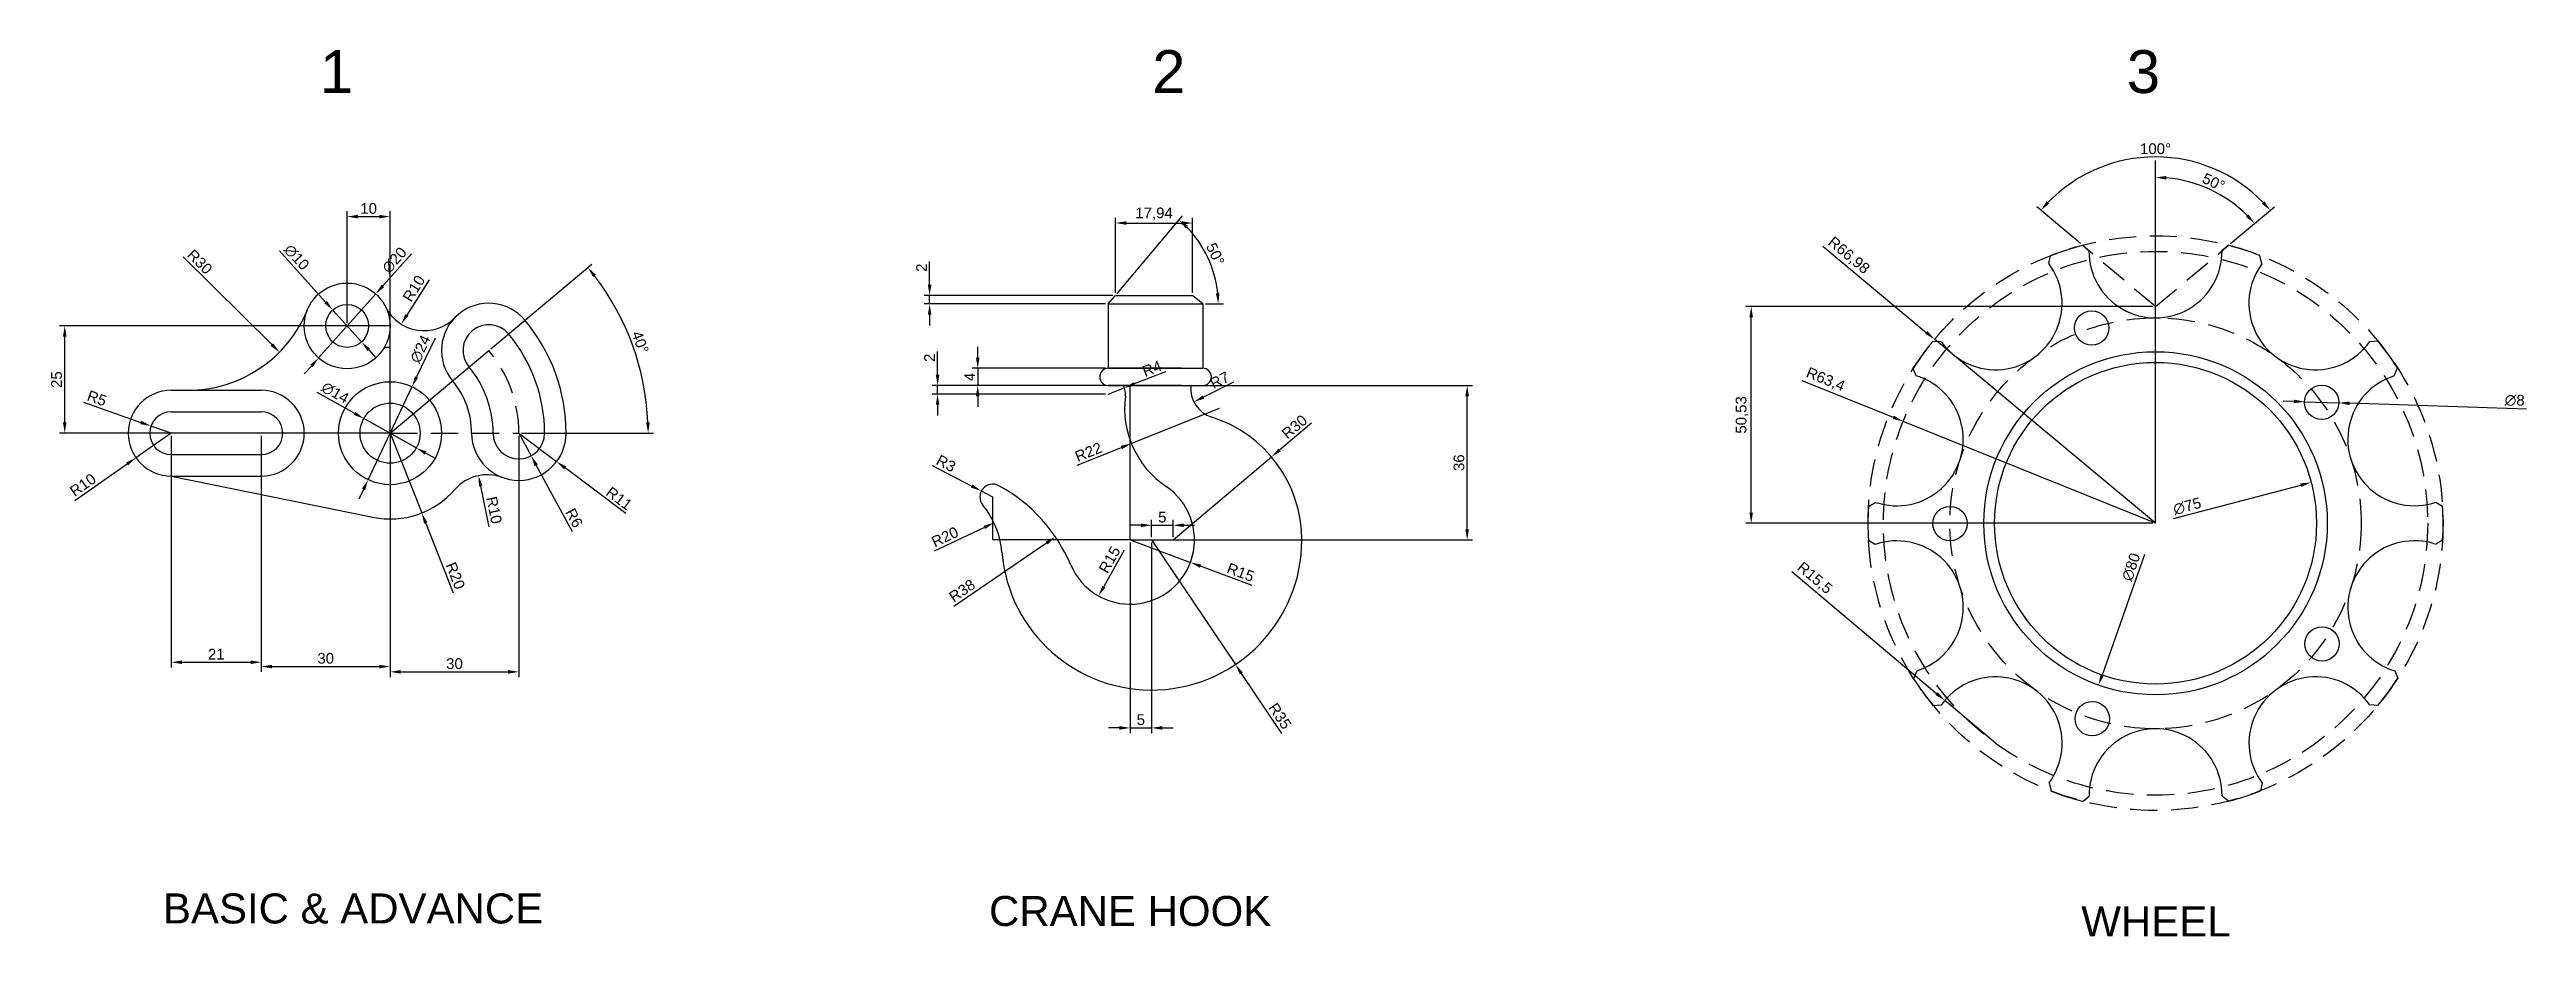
# Model space of a CAD drawing. Header units: millimetres. Extents: x 2006 to 2583, y 1753 to 1960.
import ezdxf

# ---------------------------------------------------------------- set-up
doc = ezdxf.new("R2010")
doc.units = ezdxf.units.MM
doc.linetypes.add('HIDDEN', pattern=[9.525, 6.35, -3.175])
doc.styles.get("Standard").update_dxf_attribs({"font": 'arial.ttf'})
doc.dimstyles.new('ISO-25', dxfattribs={"dimtxt": 2.5, "dimasz": 2.5, "dimexe": 1.25, "dimexo": 0.625, "dimtad": 1, "dimtxsty": 'Standard', "dimcen": 2.5, "dimadec": 0, "dimazin": 0, "dimtfac": 1, "dimtmove": 0, "dimatfit": 3, "dimfxl": 1, "dimarcsym": 0})

msp = doc.modelspace()

# ---------------------------------------------------------------- texts
at = {"attachment_point": 1}
for s, width, insert, char_height in [('{\\H4x;\\P1}', 14.49286, (2068.645, 1976.071), 2.5), ('{\\H4x;\\P2}', 14.49286, (2262.561, 1976.071), 2.5), ('{\\H4x;\\P3}', 14.49286, (2489.609, 1976.071), 2.5), ('WHEEL', 79.68937, (2479.018, 1759.758), 7)]:
    msp.add_mtext_dynamic_manual_height_columns(s, width=width, gutter_width=12.5, heights=[0], dxfattribs=dict(at, insert=insert, char_height=char_height))
at = {"color": 2, "char_height": 7, "attachment_point": 1}
for s, insert in [('{\\C0;BASIC & ADVANCE}', (2032.125, 1762.797)), ('{\\C0;CRANE HOOK}', (2224.561, 1762.209))]:
    msp.add_mtext_dynamic_manual_height_columns(s, width=98.33619, gutter_width=12.5, heights=[0], dxfattribs=dict(at, insert=insert))

# ---------------------------------------------------------------- blocks, each defined once
blk = doc.blocks.new('*U2')
for p, q in [((-15.43, 7.14), (-16.96, 8.43)), ((15.57, 7.29), (16.96, 8.47))]:
    blk.add_line(p, q)
blk.add_arc((0.07, 7.03), 15.5, 179.60912, 0.93668)
blk = doc.blocks.new('*U3')
at = {"color": 0, "linetype": 'ByBlock', "lineweight": -2, "transparency": 16777216}
for p, rotation in [((3561.38, 1773.49), 36.00000000000003), ((3627.64, 1773.57), 324.0000000000001), ((3540.94, 1745.27), 72.00000000000003), ((3648.16, 1745.42), 288), ((3540.99, 1710.44), 108), ((3648.2, 1710.58), 251.9999999999999), ((3561.5, 1682.28), 144.0000000000001), ((3627.76, 1682.37), 216), ((3594.65, 1671.56), 180)]:
    blk.add_blockref('*U2', p, dxfattribs=dict(at, rotation=rotation))
blk.add_blockref('*U2', (3594.5, 1784.29), dxfattribs=at)
blk = doc.blocks.new('*U6')
blk.add_circle((0, 0), 4)
blk = doc.blocks.new('*U7')
at = {"color": 0, "linetype": 'ByBlock', "lineweight": -2, "transparency": 16777216}
for p, rotation in [((3579.72, 1773.47), 72), ((3546.67, 1727.87), 144), ((3633.36, 1699.82), 288), ((3579.82, 1682.35), 216)]:
    blk.add_blockref('*U6', p, dxfattribs=dict(at, rotation=rotation))
blk.add_blockref('*U6', (3633.29, 1756.13), dxfattribs=at)
blk = doc.blocks.new('*D10')
at = {"color": 0, "lineweight": -2, "transparency": 16777216}
for p, q in [((2059.27, 1912.58), (2070.01, 1900.67)), ((2078.38, 1891.38), (2071.68, 1898.81)), ((2080.05, 1889.52), (2081.73, 1887.67))]:
    blk.add_line(p, q, dxfattribs=at)
at = {"color": 0, "transparency": 16777216}
for points in [[(2070.32, 1900.94), (2069.7, 1900.39), (2071.68, 1898.81)], [(2080.36, 1889.8), (2079.74, 1889.25), (2078.38, 1891.38)]]:
    blk.add_solid(points, dxfattribs=at)
at = {"layer": 'Defpoints', "color": 0, "transparency": 16777216}
for p in [(2071.68, 1898.81), (2078.38, 1891.38)]:
    blk.add_point(p, dxfattribs=at)
at = {"color": 0, "transparency": 16777216, "insert": (2063.26, 1911.1), "char_height": 2.5, "attachment_point": 5, "rotation": 312.03253}
blk.add_mtext('∅10', dxfattribs=at)
blk = doc.blocks.new('*D11')
at = {"color": 0, "lineweight": -2, "transparency": 16777216}
for p, q in [((2090.03, 1911.92), (2083.35, 1904.43)), ((2068.38, 1887.63), (2081.68, 1902.56)), ((2066.71, 1885.76), (2065.05, 1883.9))]:
    blk.add_line(p, q, dxfattribs=at)
at = {"color": 0, "transparency": 16777216}
for points in [[(2083.04, 1904.7), (2083.66, 1904.15), (2081.68, 1902.56)], [(2066.4, 1886.04), (2067.02, 1885.49), (2068.38, 1887.63)]]:
    blk.add_solid(points, dxfattribs=at)
at = {"layer": 'Defpoints', "color": 0, "transparency": 16777216}
for p in [(2081.68, 1902.56), (2068.38, 1887.63)]:
    blk.add_point(p, dxfattribs=at)
at = {"color": 0, "transparency": 16777216, "insert": (2086.05, 1910.42), "char_height": 2.5, "attachment_point": 5, "rotation": 48.28758}
blk.add_mtext('∅20', dxfattribs=at)
blk = doc.blocks.new('*D12')
at = {"color": 0, "lineweight": -2, "transparency": 16777216}
blk.add_line((2094.12, 1905.88), (2088.95, 1897.65), dxfattribs=at)
at = {"color": 0, "transparency": 16777216}
blk.add_solid([(2088.59, 1897.87), (2089.3, 1897.43), (2087.62, 1895.53)], dxfattribs=at)
at = {"layer": 'Defpoints', "color": 0, "transparency": 16777216}
for p in [(2092.94, 1904), (2087.62, 1895.53)]:
    blk.add_point(p, dxfattribs=at)
at = {"color": 0, "transparency": 16777216, "insert": (2090.59, 1903.83), "char_height": 2.5, "attachment_point": 5, "rotation": 57.85198}
blk.add_mtext('R10', dxfattribs=at)
blk = doc.blocks.new('*D13')
at = {"color": 0, "lineweight": -2, "transparency": 16777216}
blk.add_line((2108.13, 1848.25), (2106.15, 1857.77), dxfattribs=at)
at = {"color": 0, "transparency": 16777216}
blk.add_solid([(2106.56, 1857.85), (2105.74, 1857.68), (2105.64, 1860.21)], dxfattribs=at)
at = {"layer": 'Defpoints', "color": 0, "transparency": 16777216}
for p in [(2105.64, 1860.21), (2107.68, 1850.42)]:
    blk.add_point(p, dxfattribs=at)
at = {"color": 0, "transparency": 16777216, "insert": (2109.26, 1852.17), "char_height": 2.5, "attachment_point": 5, "rotation": 281.77611}
blk.add_mtext('R10', dxfattribs=at)
blk = doc.blocks.new('*D14')
at = {"color": 0, "lineweight": -2, "transparency": 16777216}
for p, q in [((2085.03, 1870.1), (2092.4, 1851.5)), ((2099.81, 1832.81), (2093.32, 1849.18))]:
    blk.add_line(p, q, dxfattribs=at)
at = {"color": 0, "transparency": 16777216}
blk.add_solid([(2093.71, 1849.33), (2092.94, 1849.03), (2092.4, 1851.5)], dxfattribs=at)
at = {"layer": 'Defpoints', "color": 0, "transparency": 16777216}
for p in [(2085.03, 1870.1), (2092.4, 1851.5)]:
    blk.add_point(p, dxfattribs=at)
at = {"color": 0, "transparency": 16777216, "insert": (2100.25, 1836.87), "char_height": 2.5, "attachment_point": 5, "rotation": 291.63255}
blk.add_mtext('R20', dxfattribs=at)
blk = doc.blocks.new('*D15')
at = {"color": 0, "lineweight": -2, "transparency": 16777216}
for p, q in [((2115.03, 1870.1), (2123.82, 1863.49)), ((2139.96, 1851.37), (2125.82, 1861.99))]:
    blk.add_line(p, q, dxfattribs=at)
at = {"color": 0, "transparency": 16777216}
blk.add_solid([(2126.07, 1862.32), (2125.57, 1861.65), (2123.82, 1863.49)], dxfattribs=at)
at = {"layer": 'Defpoints', "color": 0, "transparency": 16777216}
for p in [(2115.03, 1870.1), (2123.82, 1863.49)]:
    blk.add_point(p, dxfattribs=at)
at = {"color": 0, "transparency": 16777216, "insert": (2138.39, 1854.9), "char_height": 2.5, "attachment_point": 5, "rotation": 323.08951}
blk.add_mtext('R11', dxfattribs=at)
blk = doc.blocks.new('*D16')
at = {"color": 0, "lineweight": -2, "transparency": 16777216}
for p, q in [((2115.03, 1870.1), (2117.89, 1864.82)), ((2127.49, 1847.11), (2119.08, 1862.62))]:
    blk.add_line(p, q, dxfattribs=at)
at = {"color": 0, "transparency": 16777216}
blk.add_solid([(2119.45, 1862.82), (2118.71, 1862.42), (2117.89, 1864.82)], dxfattribs=at)
at = {"layer": 'Defpoints', "color": 0, "transparency": 16777216}
for p in [(2115.03, 1870.1), (2117.89, 1864.82)]:
    blk.add_point(p, dxfattribs=at)
at = {"color": 0, "transparency": 16777216, "insert": (2127.9, 1850.34), "char_height": 2.5, "attachment_point": 5, "rotation": 298.46219}
blk.add_mtext('R6', dxfattribs=at)
blk = doc.blocks.new('*D17')
at = {"color": 0, "lineweight": -2, "transparency": 16777216}
for p, q in [((2067.97, 1879.63), (2076.74, 1874.73)), ((2091.14, 1866.68), (2078.92, 1873.51)), ((2093.32, 1865.46), (2095.5, 1864.24))]:
    blk.add_line(p, q, dxfattribs=at)
at = {"color": 0, "transparency": 16777216}
for points in [[(2076.94, 1875.1), (2076.53, 1874.37), (2078.92, 1873.51)], [(2093.52, 1865.82), (2093.12, 1865.09), (2091.14, 1866.68)]]:
    blk.add_solid(points, dxfattribs=at)
at = {"layer": 'Defpoints', "color": 0, "transparency": 16777216}
for p in [(2078.92, 1873.51), (2091.14, 1866.68)]:
    blk.add_point(p, dxfattribs=at)
at = {"color": 0, "transparency": 16777216, "insert": (2072.23, 1879.51), "char_height": 2.5, "attachment_point": 5, "rotation": 330.78211}
blk.add_mtext('∅14', dxfattribs=at)
blk = doc.blocks.new('*D18')
at = {"color": 0, "lineweight": -2, "transparency": 16777216}
for p, q in [((2095.5, 1892.29), (2091.21, 1883.21)), ((2079.91, 1859.24), (2090.15, 1880.95)), ((2078.84, 1856.98), (2077.78, 1854.72))]:
    blk.add_line(p, q, dxfattribs=at)
at = {"color": 0, "transparency": 16777216}
for points in [[(2090.84, 1883.39), (2091.59, 1883.03), (2090.15, 1880.95)], [(2078.47, 1857.16), (2079.22, 1856.8), (2079.91, 1859.24)]]:
    blk.add_solid(points, dxfattribs=at)
at = {"layer": 'Defpoints', "color": 0, "transparency": 16777216}
for p in [(2090.15, 1880.95), (2079.91, 1859.24)]:
    blk.add_point(p, dxfattribs=at)
at = {"color": 0, "transparency": 16777216, "insert": (2092.11, 1889.72), "char_height": 2.5, "attachment_point": 5, "rotation": 64.75138}
blk.add_mtext('∅24', dxfattribs=at)
blk = doc.blocks.new('*D19')
at = {"color": 0, "lineweight": -2, "transparency": 16777216}
for p, q in [((2034.03, 1870.1), (2025.83, 1864.37)), ((2011.6, 1854.41), (2023.79, 1862.93))]:
    blk.add_line(p, q, dxfattribs=at)
at = {"color": 0, "transparency": 16777216}
blk.add_solid([(2023.55, 1863.27), (2024.02, 1862.59), (2025.83, 1864.37)], dxfattribs=at)
at = {"layer": 'Defpoints', "color": 0, "transparency": 16777216}
for p in [(2034.03, 1870.1), (2025.83, 1864.37)]:
    blk.add_point(p, dxfattribs=at)
at = {"color": 0, "transparency": 16777216, "insert": (2013.47, 1858.04), "char_height": 2.5, "attachment_point": 5, "rotation": 34.96115}
blk.add_mtext('R10', dxfattribs=at)
blk = doc.blocks.new('*D20')
at = {"color": 0, "lineweight": -2, "transparency": 16777216}
for p, q in [((2013.61, 1877.34), (2026.96, 1872.6)), ((2034.03, 1870.1), (2029.32, 1871.77))]:
    blk.add_line(p, q, dxfattribs=at)
at = {"color": 0, "transparency": 16777216}
blk.add_solid([(2027.1, 1873), (2026.82, 1872.21), (2029.32, 1871.77)], dxfattribs=at)
at = {"layer": 'Defpoints', "color": 0, "transparency": 16777216}
for p in [(2029.32, 1871.77), (2034.03, 1870.1)]:
    blk.add_point(p, dxfattribs=at)
at = {"color": 0, "transparency": 16777216, "insert": (2016.74, 1878.24), "char_height": 2.5, "attachment_point": 5, "rotation": 340.45901}
blk.add_mtext('R5', dxfattribs=at)
blk = doc.blocks.new('*D21')
at = {"color": 0, "lineweight": -2, "transparency": 16777216}
for p, q in [((2084.4, 1895.1), (2007.99, 1895.1)), ((2009.24, 1872.6), (2009.24, 1892.6)), ((2084.4, 1870.1), (2007.99, 1870.1))]:
    blk.add_line(p, q, dxfattribs=at)
at = {"color": 0, "transparency": 16777216}
for points in [[(2008.82, 1892.6), (2009.66, 1892.6), (2009.24, 1895.1)], [(2008.82, 1872.6), (2009.66, 1872.6), (2009.24, 1870.1)]]:
    blk.add_solid(points, dxfattribs=at)
at = {"layer": 'Defpoints', "color": 0, "transparency": 16777216}
for p in [(2009.24, 1895.1), (2085.03, 1895.1), (2085.03, 1870.1)]:
    blk.add_point(p, dxfattribs=at)
at = {"color": 0, "transparency": 16777216, "insert": (2007.34, 1882.6), "char_height": 2.5, "attachment_point": 5, "rotation": 90}
blk.add_mtext('25', dxfattribs=at)
blk = doc.blocks.new('*D22')
at = {"color": 0, "lineweight": -2, "transparency": 16777216}
for p, q in [((2034.03, 1869.47), (2034.03, 1815.45)), ((2055.03, 1869.47), (2055.03, 1815.45)), ((2036.53, 1816.7), (2052.53, 1816.7))]:
    blk.add_line(p, q, dxfattribs=at)
at = {"color": 0, "transparency": 16777216}
for points in [[(2036.53, 1817.11), (2036.53, 1816.28), (2034.03, 1816.7)], [(2052.53, 1817.11), (2052.53, 1816.28), (2055.03, 1816.7)]]:
    blk.add_solid(points, dxfattribs=at)
at = {"layer": 'Defpoints', "color": 0, "transparency": 16777216}
for p in [(2034.03, 1870.1), (2055.03, 1870.1), (2055.03, 1816.7)]:
    blk.add_point(p, dxfattribs=at)
at = {"color": 0, "transparency": 16777216, "insert": (2044.53, 1818.58), "char_height": 2.5, "attachment_point": 5}
blk.add_mtext('21', dxfattribs=at)
blk = doc.blocks.new('*D23')
at = {"color": 0, "lineweight": -2, "transparency": 16777216}
for p, q in [((2055.03, 1869.47), (2055.03, 1814.44)), ((2085.03, 1869.47), (2085.03, 1814.44)), ((2057.53, 1815.69), (2082.53, 1815.69))]:
    blk.add_line(p, q, dxfattribs=at)
at = {"color": 0, "transparency": 16777216}
for points in [[(2057.53, 1816.11), (2057.53, 1815.28), (2055.03, 1815.69)], [(2082.53, 1816.11), (2082.53, 1815.28), (2085.03, 1815.69)]]:
    blk.add_solid(points, dxfattribs=at)
at = {"layer": 'Defpoints', "color": 0, "transparency": 16777216}
for p in [(2055.03, 1870.1), (2085.03, 1870.1), (2085.03, 1815.69)]:
    blk.add_point(p, dxfattribs=at)
at = {"color": 0, "transparency": 16777216, "insert": (2070.03, 1817.6), "char_height": 2.5, "attachment_point": 5}
blk.add_mtext('30', dxfattribs=at)
blk = doc.blocks.new('*D24')
at = {"color": 0, "lineweight": -2, "transparency": 16777216}
for p, q in [((2085.03, 1869.47), (2085.03, 1813.21)), ((2115.03, 1869.47), (2115.03, 1813.21)), ((2087.53, 1814.46), (2112.53, 1814.46))]:
    blk.add_line(p, q, dxfattribs=at)
at = {"color": 0, "transparency": 16777216}
for points in [[(2087.53, 1814.87), (2087.53, 1814.04), (2085.03, 1814.46)], [(2112.53, 1814.87), (2112.53, 1814.04), (2115.03, 1814.46)]]:
    blk.add_solid(points, dxfattribs=at)
at = {"layer": 'Defpoints', "color": 0, "transparency": 16777216}
for p in [(2085.03, 1870.1), (2115.03, 1870.1), (2115.03, 1814.46)]:
    blk.add_point(p, dxfattribs=at)
at = {"color": 0, "transparency": 16777216, "insert": (2100.03, 1816.36), "char_height": 2.5, "attachment_point": 5}
blk.add_mtext('30', dxfattribs=at)
blk = doc.blocks.new('*D26')
at = {"color": 0, "lineweight": -2, "transparency": 16777216}
blk.add_line((2036.8, 1911.23), (2057.49, 1890.75), dxfattribs=at)
at = {"color": 0, "transparency": 16777216}
blk.add_solid([(2057.78, 1891.04), (2057.2, 1890.45), (2059.27, 1888.99)], dxfattribs=at)
at = {"layer": 'Defpoints', "color": 0, "transparency": 16777216}
for p in [(2037.95, 1910.1), (2059.27, 1888.99)]:
    blk.add_point(p, dxfattribs=at)
at = {"color": 0, "transparency": 16777216, "insert": (2040.7, 1910.04), "char_height": 2.5, "attachment_point": 5, "rotation": 315.28546}
blk.add_mtext('R30', dxfattribs=at)
blk = doc.blocks.new('*D27')
at = {"color": 0, "lineweight": -2, "transparency": 16777216}
for p, q in [((2075.03, 1895.72), (2075.03, 1921.84)), ((2085.03, 1870.72), (2085.03, 1921.84)), ((2077.53, 1920.59), (2082.53, 1920.59))]:
    blk.add_line(p, q, dxfattribs=at)
at = {"color": 0, "transparency": 16777216}
for points in [[(2077.53, 1921.01), (2077.53, 1920.17), (2075.03, 1920.59)], [(2082.53, 1921.01), (2082.53, 1920.17), (2085.03, 1920.59)]]:
    blk.add_solid(points, dxfattribs=at)
at = {"layer": 'Defpoints', "color": 0, "transparency": 16777216}
for p in [(2085.03, 1920.59), (2075.03, 1895.1), (2085.03, 1870.1)]:
    blk.add_point(p, dxfattribs=at)
at = {"color": 0, "transparency": 16777216, "insert": (2080.03, 1922.49), "char_height": 2.5, "attachment_point": 5}
blk.add_mtext('10', dxfattribs=at)
blk = doc.blocks.new('*D28')
at = {"color": 0, "lineweight": -2, "transparency": 16777216}
for p, q in [((2108.49, 1889.78), (2132.04, 1909.54)), ((2115.65, 1870.1), (2146.4, 1870.1))]:
    blk.add_line(p, q, dxfattribs=at)
blk.add_arc((2085.03, 1870.1), 60.12, 2.3828, 37.6172, dxfattribs=at)
at = {"color": 0, "transparency": 16777216}
for points in [[(2132.32, 1906.53), (2132.97, 1907.05), (2131.08, 1908.74)], [(2145.51, 1872.6), (2144.68, 1872.59), (2145.15, 1870.1)]]:
    blk.add_solid(points, dxfattribs=at)
at = {"layer": 'Defpoints', "color": 0, "transparency": 16777216}
for p in [(2108.01, 1889.38), (2143.53, 1883.96), (2085.03, 1870.1), (2085.03, 1870.1), (2115.03, 1870.1)]:
    blk.add_point(p, dxfattribs=at)
at = {"color": 0, "transparency": 16777216, "insert": (2143.31, 1891.31), "char_height": 2.5, "attachment_point": 5, "rotation": 290}
blk.add_mtext('40°', dxfattribs=at)
blk = doc.blocks.new('*D29')
at = {"color": 0, "lineweight": -2, "transparency": 16777216}
for p, q in [((2418.77, 1913.68), (2442.91, 1893.58)), ((2496.31, 1849.12), (2444.84, 1891.98))]:
    blk.add_line(p, q, dxfattribs=at)
at = {"color": 0, "transparency": 16777216}
blk.add_solid([(2443.18, 1893.9), (2442.65, 1893.26), (2444.84, 1891.98)], dxfattribs=at)
at = {"layer": 'Defpoints', "color": 0, "transparency": 16777216}
for p in [(2444.84, 1891.98), (2496.31, 1849.12)]:
    blk.add_point(p, dxfattribs=at)
at = {"color": 0, "transparency": 16777216, "insert": (2424.77, 1911.45), "char_height": 2.5, "attachment_point": 5, "rotation": 320.21839}
blk.add_mtext('R66,98', dxfattribs=at)
blk = doc.blocks.new('*D30')
at = {"color": 0, "lineweight": -2, "transparency": 16777216}
for p, q in [((2413.9, 1882.42), (2435.21, 1873.8)), ((2496.31, 1849.09), (2437.53, 1872.86))]:
    blk.add_line(p, q, dxfattribs=at)
at = {"color": 0, "transparency": 16777216}
blk.add_solid([(2435.37, 1874.18), (2435.06, 1873.41), (2437.53, 1872.86)], dxfattribs=at)
at = {"layer": 'Defpoints', "color": 0, "transparency": 16777216}
for p in [(2437.53, 1872.86), (2496.31, 1849.09)]:
    blk.add_point(p, dxfattribs=at)
at = {"color": 0, "transparency": 16777216, "insert": (2419.39, 1882.49), "char_height": 2.5, "attachment_point": 5, "rotation": 337.981}
blk.add_mtext('R63,4', dxfattribs=at)
blk = doc.blocks.new('*D32')
at = {"color": 0, "lineweight": -2, "transparency": 16777216}
for p, q in [((2528.53, 1877.51), (2526.03, 1877.59)), ((2531.03, 1877.42), (2539.03, 1877.15)), ((2582.72, 1875.69), (2541.52, 1877.07))]:
    blk.add_line(p, q, dxfattribs=at)
at = {"color": 0, "transparency": 16777216}
for points in [[(2528.55, 1877.92), (2528.52, 1877.09), (2531.03, 1877.42)], [(2541.54, 1877.49), (2541.51, 1876.65), (2539.03, 1877.15)]]:
    blk.add_solid(points, dxfattribs=at)
at = {"layer": 'Defpoints', "color": 0, "transparency": 16777216}
for p in [(2531.03, 1877.42), (2539.03, 1877.15)]:
    blk.add_point(p, dxfattribs=at)
at = {"color": 0, "transparency": 16777216, "insert": (2579.98, 1877.75), "char_height": 2.5, "attachment_point": 5, "rotation": 358.07544}
blk.add_mtext('∅8', dxfattribs=at)
blk = doc.blocks.new('*D33')
at = {"color": 0, "lineweight": -2, "transparency": 16777216}
blk.add_line((2500.53, 1850.2), (2530.16, 1857.99), dxfattribs=at)
at = {"color": 0, "transparency": 16777216}
blk.add_solid([(2530.05, 1858.39), (2530.26, 1857.58), (2532.58, 1858.62)], dxfattribs=at)
at = {"layer": 'Defpoints', "color": 0, "transparency": 16777216}
for p in [(2532.58, 1858.62), (2460.04, 1839.56)]:
    blk.add_point(p, dxfattribs=at)
at = {"color": 0, "transparency": 16777216, "insert": (2503.69, 1853.07), "char_height": 2.5, "attachment_point": 5, "rotation": 14.72798}
blk.add_mtext('∅75', dxfattribs=at)
blk = doc.blocks.new('*D34')
at = {"color": 0, "lineweight": -2, "transparency": 16777216}
blk.add_line((2493.74, 1841.79), (2483.86, 1813.71), dxfattribs=at)
at = {"color": 0, "transparency": 16777216}
blk.add_solid([(2483.47, 1813.85), (2484.26, 1813.58), (2483.03, 1811.36)], dxfattribs=at)
at = {"layer": 'Defpoints', "color": 0, "transparency": 16777216}
for p in [(2509.58, 1886.82), (2483.03, 1811.36)]:
    blk.add_point(p, dxfattribs=at)
at = {"color": 0, "transparency": 16777216, "insert": (2490.63, 1838.89), "char_height": 2.5, "attachment_point": 5, "rotation": 70.61708}
blk.add_mtext('∅80', dxfattribs=at)
blk = doc.blocks.new('*D35')
at = {"color": 0, "lineweight": -2, "transparency": 16777216}
for p, q in [((2495.68, 1899.62), (2400.87, 1899.62)), ((2402.12, 1851.59), (2402.12, 1897.12)), ((2495.68, 1849.09), (2400.87, 1849.09))]:
    blk.add_line(p, q, dxfattribs=at)
at = {"color": 0, "transparency": 16777216}
for points in [[(2401.7, 1897.12), (2402.53, 1897.12), (2402.12, 1899.62)], [(2401.7, 1851.59), (2402.53, 1851.59), (2402.12, 1849.09)]]:
    blk.add_solid(points, dxfattribs=at)
at = {"layer": 'Defpoints', "color": 0, "transparency": 16777216}
for p in [(2402.12, 1899.62), (2496.31, 1899.62), (2496.31, 1849.09)]:
    blk.add_point(p, dxfattribs=at)
at = {"color": 0, "transparency": 16777216, "insert": (2399.99, 1874.36), "char_height": 2.5, "attachment_point": 5, "rotation": 90}
blk.add_mtext('50,53', dxfattribs=at)
blk = doc.blocks.new('*D36')
at = {"color": 0, "lineweight": -2, "transparency": 16777216}
blk.add_line((2513.81, 1914.31), (2520.33, 1919.78), dxfattribs=at)
blk.add_arc((2496.31, 1899.62), 30.11, 44.75839, 85.24161, dxfattribs=at)
at = {"color": 0, "transparency": 16777216}
for points in [[(2498.79, 1929.21), (2498.82, 1930.05), (2496.31, 1929.73)], [(2518, 1921.1), (2517.38, 1920.54), (2519.37, 1918.98)]]:
    blk.add_solid(points, dxfattribs=at)
at = {"layer": 'Defpoints', "color": 0, "transparency": 16777216}
for p in [(2496.31, 1933.69), (2512.85, 1924.78), (2513.33, 1913.9), (2496.31, 1899.62), (2496.31, 1849.09)]:
    blk.add_point(p, dxfattribs=at)
at = {"color": 0, "transparency": 16777216, "insert": (2509.84, 1928.63), "char_height": 2.5, "attachment_point": 5, "rotation": 335}
blk.add_mtext('50°', dxfattribs=at)
blk = doc.blocks.new('*D37')
at = {"color": 0, "lineweight": -2, "transparency": 16777216}
for p, q in [((2478.81, 1914.31), (2468.63, 1922.85)), ((2513.81, 1914.31), (2523.99, 1922.85))]:
    blk.add_line(p, q, dxfattribs=at)
blk.add_arc((2496.31, 1899.62), 34.89, 44.10669, 135.89331, dxfattribs=at)
at = {"color": 0, "transparency": 16777216}
for points in [[(2471.57, 1923.62), (2470.95, 1924.18), (2469.58, 1922.05)], [(2521.67, 1924.18), (2521.05, 1923.62), (2523.03, 1922.05)]]:
    blk.add_solid(points, dxfattribs=at)
at = {"layer": 'Defpoints', "color": 0, "transparency": 16777216}
for p in [(2506.31, 1933.04), (2479.29, 1913.9), (2513.33, 1913.9), (2496.31, 1899.62), (2496.31, 1899.62)]:
    blk.add_point(p, dxfattribs=at)
at = {"color": 0, "transparency": 16777216, "insert": (2496.31, 1936.41), "char_height": 2.5, "attachment_point": 5}
blk.add_mtext('100°', dxfattribs=at)
blk = doc.blocks.new('*D38')
at = {"color": 0, "lineweight": -2, "transparency": 16777216}
for p, q in [((2411.59, 1837.87), (2445.29, 1809.41)), ((2459.04, 1797.8), (2447.2, 1807.8))]:
    blk.add_line(p, q, dxfattribs=at)
at = {"color": 0, "transparency": 16777216}
blk.add_solid([(2445.56, 1809.73), (2445.02, 1809.09), (2447.2, 1807.8)], dxfattribs=at)
at = {"layer": 'Defpoints', "color": 0, "transparency": 16777216}
for p in [(2447.2, 1807.8), (2459.04, 1797.8)]:
    blk.add_point(p, dxfattribs=at)
at = {"color": 0, "transparency": 16777216, "insert": (2416.84, 1836.22), "char_height": 2.5, "attachment_point": 5, "rotation": 319.81953}
blk.add_mtext('R15,5', dxfattribs=at)
blk = doc.blocks.new('*D40')
at = {"color": 0, "lineweight": -2, "transparency": 16777216}
for p, q in [((2254.03, 1902.85), (2254.03, 1920.34)), ((2256.53, 1919.09), (2269.47, 1919.09)), ((2271.97, 1902.85), (2271.97, 1920.34))]:
    blk.add_line(p, q, dxfattribs=at)
at = {"color": 0, "transparency": 16777216}
for points in [[(2256.53, 1919.51), (2256.53, 1918.68), (2254.03, 1919.09)], [(2269.47, 1919.51), (2269.47, 1918.68), (2271.97, 1919.09)]]:
    blk.add_solid(points, dxfattribs=at)
at = {"layer": 'Defpoints', "color": 0, "transparency": 16777216}
for p in [(2271.97, 1919.09), (2254.03, 1902.22), (2271.97, 1902.22)]:
    blk.add_point(p, dxfattribs=at)
at = {"color": 0, "transparency": 16777216, "insert": (2263, 1921.22), "char_height": 2.5, "attachment_point": 5}
blk.add_mtext('17,94', dxfattribs=at)
blk = doc.blocks.new('*D41')
at = {"color": 0, "lineweight": -2, "transparency": 16777216}
for p, q in [((2210.72, 1904.72), (2210.72, 1910.13)), ((2253.4, 1902.22), (2209.47, 1902.22)), ((2251.73, 1900.22), (2209.47, 1900.22)), ((2210.72, 1900.22), (2210.72, 1902.22)), ((2210.72, 1897.72), (2210.72, 1895.22))]:
    blk.add_line(p, q, dxfattribs=at)
at = {"color": 0, "transparency": 16777216}
for points in [[(2210.3, 1904.72), (2211.14, 1904.72), (2210.72, 1902.22)], [(2210.3, 1897.72), (2211.14, 1897.72), (2210.72, 1900.22)]]:
    blk.add_solid(points, dxfattribs=at)
at = {"layer": 'Defpoints', "color": 0, "transparency": 16777216}
for p in [(2210.72, 1902.22), (2252.35, 1900.22), (2254.03, 1902.22)]:
    blk.add_point(p, dxfattribs=at)
at = {"color": 0, "transparency": 16777216, "insert": (2208.84, 1908.68), "char_height": 2.5, "attachment_point": 5, "rotation": 90}
blk.add_mtext('2', dxfattribs=at)
blk = doc.blocks.new('*D42')
at = {"color": 0, "lineweight": -2, "transparency": 16777216}
for p, q in [((2265.66, 1884.37), (2258.41, 1881.57)), ((2252.35, 1879.22), (2256.08, 1880.67))]:
    blk.add_line(p, q, dxfattribs=at)
at = {"color": 0, "transparency": 16777216}
blk.add_solid([(2258.26, 1881.96), (2258.56, 1881.18), (2256.08, 1880.67)], dxfattribs=at)
at = {"layer": 'Defpoints', "color": 0, "transparency": 16777216}
for p in [(2252.35, 1879.22), (2256.08, 1880.67)]:
    blk.add_point(p, dxfattribs=at)
at = {"color": 0, "transparency": 16777216, "insert": (2262.53, 1885.17), "char_height": 2.5, "attachment_point": 5, "rotation": 21.14208}
blk.add_mtext('R4', dxfattribs=at)
blk = doc.blocks.new('*D43')
at = {"color": 0, "lineweight": -2, "transparency": 16777216}
for p, q in [((2278.14, 1875.89), (2257.72, 1867.7)), ((2245.08, 1862.64), (2255.4, 1866.77))]:
    blk.add_line(p, q, dxfattribs=at)
at = {"color": 0, "transparency": 16777216}
blk.add_solid([(2255.24, 1867.16), (2255.55, 1866.38), (2257.72, 1867.7)], dxfattribs=at)
at = {"layer": 'Defpoints', "color": 0, "transparency": 16777216}
for p in [(2278.14, 1875.89), (2257.72, 1867.7)]:
    blk.add_point(p, dxfattribs=at)
at = {"color": 0, "transparency": 16777216, "insert": (2247.72, 1865.72), "char_height": 2.5, "attachment_point": 5, "rotation": 21.84282}
blk.add_mtext('R22', dxfattribs=at)
blk = doc.blocks.new('*D44')
at = {"color": 0, "lineweight": -2, "transparency": 16777216}
for p, q in [((2257.43, 1845.22), (2271.49, 1839.98)), ((2285.89, 1834.61), (2273.83, 1839.11))]:
    blk.add_line(p, q, dxfattribs=at)
at = {"color": 0, "transparency": 16777216}
blk.add_solid([(2273.97, 1839.5), (2273.68, 1838.72), (2271.49, 1839.98)], dxfattribs=at)
at = {"layer": 'Defpoints', "color": 0, "transparency": 16777216}
for p in [(2257.43, 1845.22), (2271.49, 1839.98)]:
    blk.add_point(p, dxfattribs=at)
at = {"color": 0, "transparency": 16777216, "insert": (2283.16, 1837.66), "char_height": 2.5, "attachment_point": 5, "rotation": 339.55476}
blk.add_mtext('R15', dxfattribs=at)
blk = doc.blocks.new('*D45')
at = {"color": 0, "lineweight": -2, "transparency": 16777216}
for p, q in [((2299.69, 1872.45), (2292.27, 1866.18)), ((2267.43, 1845.22), (2290.36, 1864.57))]:
    blk.add_line(p, q, dxfattribs=at)
at = {"color": 0, "transparency": 16777216}
blk.add_solid([(2292, 1866.5), (2292.54, 1865.87), (2290.36, 1864.57)], dxfattribs=at)
at = {"layer": 'Defpoints', "color": 0, "transparency": 16777216}
for p in [(2290.36, 1864.57), (2267.43, 1845.22)]:
    blk.add_point(p, dxfattribs=at)
at = {"color": 0, "transparency": 16777216, "insert": (2295.71, 1871.58), "char_height": 2.5, "attachment_point": 5, "rotation": 40.16106}
blk.add_mtext('R30', dxfattribs=at)
blk = doc.blocks.new('*D46')
at = {"color": 0, "lineweight": -2, "transparency": 16777216}
for p, q in [((2211.33, 1862.57), (2220.55, 1857.77)), ((2225.43, 1855.22), (2222.77, 1856.61))]:
    blk.add_line(p, q, dxfattribs=at)
at = {"color": 0, "transparency": 16777216}
blk.add_solid([(2220.75, 1858.14), (2220.36, 1857.4), (2222.77, 1856.61)], dxfattribs=at)
at = {"layer": 'Defpoints', "color": 0, "transparency": 16777216}
for p in [(2222.77, 1856.61), (2225.43, 1855.22)]:
    blk.add_point(p, dxfattribs=at)
at = {"color": 0, "transparency": 16777216, "insert": (2214.55, 1863.04), "char_height": 2.5, "attachment_point": 5, "rotation": 332.45855}
blk.add_mtext('R3', dxfattribs=at)
blk = doc.blocks.new('*D47')
at = {"color": 0, "lineweight": -2, "transparency": 16777216}
blk.add_line((2211.84, 1842.66), (2223.45, 1848.14), dxfattribs=at)
at = {"color": 0, "transparency": 16777216}
blk.add_solid([(2223.27, 1848.51), (2223.62, 1847.76), (2225.71, 1849.2)], dxfattribs=at)
at = {"layer": 'Defpoints', "color": 0, "transparency": 16777216}
for p in [(2225.71, 1849.2), (2207.62, 1840.67)]:
    blk.add_point(p, dxfattribs=at)
at = {"color": 0, "transparency": 16777216, "insert": (2214.29, 1845.92), "char_height": 2.5, "attachment_point": 5, "rotation": 25.2504}
blk.add_mtext('R20', dxfattribs=at)
blk = doc.blocks.new('*D48')
at = {"color": 0, "lineweight": -2, "transparency": 16777216}
for p, q in [((2262.43, 1845.22), (2281.96, 1816.18)), ((2292.77, 1800.09), (2283.35, 1814.1))]:
    blk.add_line(p, q, dxfattribs=at)
at = {"color": 0, "transparency": 16777216}
blk.add_solid([(2283.7, 1814.33), (2283, 1813.87), (2281.96, 1816.18)], dxfattribs=at)
at = {"layer": 'Defpoints', "color": 0, "transparency": 16777216}
for p in [(2262.43, 1845.22), (2281.96, 1816.18)]:
    blk.add_point(p, dxfattribs=at)
at = {"color": 0, "transparency": 16777216, "insert": (2292.33, 1804.16), "char_height": 2.5, "attachment_point": 5, "rotation": 303.90835}
blk.add_mtext('R35', dxfattribs=at)
blk = doc.blocks.new('*D49')
at = {"color": 0, "lineweight": -2, "transparency": 16777216}
blk.add_line((2256.08, 1842.82), (2251.3, 1834.33), dxfattribs=at)
at = {"color": 0, "transparency": 16777216}
blk.add_solid([(2250.94, 1834.53), (2251.66, 1834.12), (2250.08, 1832.15)], dxfattribs=at)
at = {"layer": 'Defpoints', "color": 0, "transparency": 16777216}
for p in [(2257.43, 1845.22), (2250.08, 1832.15)]:
    blk.add_point(p, dxfattribs=at)
at = {"color": 0, "transparency": 16777216, "insert": (2252.65, 1840.6), "char_height": 2.5, "attachment_point": 5, "rotation": 60.63891}
blk.add_mtext('R15', dxfattribs=at)
blk = doc.blocks.new('*D50')
at = {"color": 0, "lineweight": -2, "transparency": 16777216}
blk.add_line((2216.37, 1829.78), (2237.98, 1844.51), dxfattribs=at)
at = {"color": 0, "transparency": 16777216}
blk.add_solid([(2237.74, 1844.85), (2238.21, 1844.17), (2240.04, 1845.92)], dxfattribs=at)
at = {"layer": 'Defpoints', "color": 0, "transparency": 16777216}
for p in [(2240.04, 1845.92), (2208.64, 1824.51)]:
    blk.add_point(p, dxfattribs=at)
at = {"color": 0, "transparency": 16777216, "insert": (2218.29, 1833.39), "char_height": 2.5, "attachment_point": 5, "rotation": 34.28921}
blk.add_mtext('R38', dxfattribs=at)
blk = doc.blocks.new('*D51')
at = {"color": 0, "lineweight": -2, "transparency": 16777216}
blk.add_line((2281.49, 1881.97), (2274.52, 1878.51), dxfattribs=at)
at = {"color": 0, "transparency": 16777216}
blk.add_solid([(2274.34, 1878.88), (2274.71, 1878.14), (2272.28, 1877.4)], dxfattribs=at)
at = {"layer": 'Defpoints', "color": 0, "transparency": 16777216}
for p in [(2272.28, 1877.4), (2278.55, 1880.51)]:
    blk.add_point(p, dxfattribs=at)
at = {"color": 0, "transparency": 16777216, "insert": (2278.29, 1882.48), "char_height": 2.5, "attachment_point": 5, "rotation": 26.40339}
blk.add_mtext('R7', dxfattribs=at)
blk = doc.blocks.new('*D52')
at = {"color": 0, "lineweight": -2, "transparency": 16777216}
for p, q in [((2221.92, 1887.72), (2221.92, 1890.22)), ((2251.73, 1885.22), (2220.67, 1885.22)), ((2251.73, 1881.22), (2220.67, 1881.22)), ((2221.92, 1885.22), (2221.92, 1881.22)), ((2221.92, 1878.72), (2221.92, 1876.22))]:
    blk.add_line(p, q, dxfattribs=at)
at = {"color": 0, "transparency": 16777216}
for points in [[(2221.51, 1887.72), (2222.34, 1887.72), (2221.92, 1885.22)], [(2221.51, 1878.72), (2222.34, 1878.72), (2221.92, 1881.22)]]:
    blk.add_solid(points, dxfattribs=at)
at = {"layer": 'Defpoints', "color": 0, "transparency": 16777216}
for p in [(2221.92, 1881.22), (2252.35, 1885.22), (2252.35, 1881.22)]:
    blk.add_point(p, dxfattribs=at)
at = {"color": 0, "transparency": 16777216, "insert": (2220.05, 1883.22), "char_height": 2.5, "attachment_point": 5, "rotation": 90}
blk.add_mtext('4', dxfattribs=at)
blk = doc.blocks.new('*D53')
at = {"color": 0, "lineweight": -2, "transparency": 16777216}
for p, q in [((2212.58, 1883.72), (2212.58, 1889.13)), ((2251.73, 1881.22), (2211.33, 1881.22)), ((2212.58, 1879.22), (2212.58, 1881.22)), ((2251.73, 1879.22), (2211.33, 1879.22)), ((2212.58, 1876.72), (2212.58, 1874.22))]:
    blk.add_line(p, q, dxfattribs=at)
at = {"color": 0, "transparency": 16777216}
for points in [[(2212.16, 1883.72), (2212.99, 1883.72), (2212.58, 1881.22)], [(2212.16, 1876.72), (2212.99, 1876.72), (2212.58, 1879.22)]]:
    blk.add_solid(points, dxfattribs=at)
at = {"layer": 'Defpoints', "color": 0, "transparency": 16777216}
for p in [(2212.58, 1881.22), (2252.35, 1881.22), (2252.35, 1879.22)]:
    blk.add_point(p, dxfattribs=at)
at = {"color": 0, "transparency": 16777216, "insert": (2210.7, 1887.68), "char_height": 2.5, "attachment_point": 5, "rotation": 90}
blk.add_mtext('2', dxfattribs=at)
blk = doc.blocks.new('*D55')
at = {"color": 0, "lineweight": -2, "transparency": 16777216}
for p, q in [((2257.2, 1881.22), (2337.2, 1881.22)), ((2335.95, 1847.72), (2335.95, 1878.72)), ((2258.05, 1845.22), (2337.2, 1845.22))]:
    blk.add_line(p, q, dxfattribs=at)
at = {"color": 0, "transparency": 16777216}
for points in [[(2335.53, 1878.72), (2336.36, 1878.72), (2335.95, 1881.22)], [(2335.53, 1847.72), (2336.36, 1847.72), (2335.95, 1845.22)]]:
    blk.add_solid(points, dxfattribs=at)
at = {"layer": 'Defpoints', "color": 0, "transparency": 16777216}
for p in [(2256.58, 1881.22), (2335.95, 1881.22), (2257.43, 1845.22)]:
    blk.add_point(p, dxfattribs=at)
at = {"color": 0, "transparency": 16777216, "insert": (2334.04, 1863.22), "char_height": 2.5, "attachment_point": 5, "rotation": 90}
blk.add_mtext('36', dxfattribs=at)
blk = doc.blocks.new('*D56')
at = {"color": 0, "lineweight": -2, "transparency": 16777216}
for p, q in [((2257.43, 1844.6), (2257.43, 1800.14)), ((2262.43, 1844.6), (2262.43, 1800.14)), ((2254.93, 1801.39), (2252.43, 1801.39)), ((2257.43, 1801.39), (2262.43, 1801.39)), ((2264.93, 1801.39), (2267.43, 1801.39))]:
    blk.add_line(p, q, dxfattribs=at)
at = {"color": 0, "transparency": 16777216}
for points in [[(2254.93, 1801.81), (2254.93, 1800.97), (2257.43, 1801.39)], [(2264.93, 1801.81), (2264.93, 1800.97), (2262.43, 1801.39)]]:
    blk.add_solid(points, dxfattribs=at)
at = {"layer": 'Defpoints', "color": 0, "transparency": 16777216}
for p in [(2257.43, 1845.22), (2262.43, 1845.22), (2262.43, 1801.39)]:
    blk.add_point(p, dxfattribs=at)
at = {"color": 0, "transparency": 16777216, "insert": (2259.93, 1803.29), "char_height": 2.5, "attachment_point": 5}
blk.add_mtext('5', dxfattribs=at)
blk = doc.blocks.new('*D57')
at = {"color": 0, "lineweight": -2, "transparency": 16777216}
for p, q in [((2259.93, 1848.63), (2257.43, 1848.63)), ((2262.43, 1845.85), (2262.43, 1849.88)), ((2262.43, 1848.63), (2267.43, 1848.63)), ((2267.43, 1845.85), (2267.43, 1849.88)), ((2269.93, 1848.63), (2272.43, 1848.63))]:
    blk.add_line(p, q, dxfattribs=at)
at = {"color": 0, "transparency": 16777216}
for points in [[(2259.93, 1849.04), (2259.93, 1848.21), (2262.43, 1848.63)], [(2269.93, 1849.04), (2269.93, 1848.21), (2267.43, 1848.63)]]:
    blk.add_solid(points, dxfattribs=at)
at = {"layer": 'Defpoints', "color": 0, "transparency": 16777216}
for p in [(2267.43, 1848.63), (2262.43, 1845.22), (2267.43, 1845.22)]:
    blk.add_point(p, dxfattribs=at)
at = {"color": 0, "transparency": 16777216, "insert": (2264.93, 1850.52), "char_height": 2.5, "attachment_point": 5}
blk.add_mtext('5', dxfattribs=at)
blk = doc.blocks.new('*D58')
at = {"color": 0, "lineweight": -2, "transparency": 16777216}
for p, q in [((2254.43, 1902.7), (2269.61, 1920.79)), ((2274.98, 1900.22), (2279.2, 1900.22))]:
    blk.add_line(p, q, dxfattribs=at)
blk.add_arc((2252.35, 1900.22), 25.6, 5.5977, 44.4023, dxfattribs=at)
at = {"color": 0, "transparency": 16777216}
for points in [[(2270.36, 1917.83), (2270.92, 1918.44), (2268.81, 1919.83)], [(2278.24, 1902.74), (2277.41, 1902.7), (2277.95, 1900.22)]]:
    blk.add_solid(points, dxfattribs=at)
at = {"layer": 'Defpoints', "color": 0, "transparency": 16777216}
for p in [(2276.88, 1907.57), (2252.35, 1900.22), (2252.35, 1900.22), (2254.03, 1902.22), (2274.35, 1900.22)]:
    blk.add_point(p, dxfattribs=at)
at = {"color": 0, "transparency": 16777216, "insert": (2277.28, 1911.85), "char_height": 2.5, "attachment_point": 5, "rotation": 295}
blk.add_mtext('50°', dxfattribs=at)

# ---------------------------------------------------------------- dimensions: what is measured, and where the dimension line sits
at = {"color": 2}
for base, line1, line2, picture, middle in [((2506.314, 1933.043), ((2496.309, 1899.622), (2479.289, 1913.903)), ((2496.309, 1899.622), (2513.329, 1913.903)), '*D37', (2496.309, 1936.41)), ((2512.854, 1924.779), ((2496.308, 1849.089), (2496.308, 1933.687)), ((2496.309, 1899.622), (2513.329, 1913.903)), '*D36', (2509.837, 1928.635)), ((2276.875, 1907.565), ((2252.352, 1900.223), (2254.03, 1902.223)), ((2252.352, 1900.223), (2274.352, 1900.223)), '*D58', (2277.276, 1911.846)), ((2143.527, 1883.959), ((2085.03, 1870.095), (2115.03, 1870.095)), ((2085.03, 1870.095), (2108.011, 1889.379)), '*D28', (2143.309, 1891.307))]:
    dim = msp.add_angular_dim_2l(base=base, line1=line1, line2=line2, dimstyle='ISO-25', dxfattribs=at)
    dim.commit()
    dim.dimension.update_dxf_attribs({"geometry": picture, "text_midpoint": middle})
for base, p1, p2, picture, middle in [((2085.03, 1920.591), (2075.03, 1895.095), (2085.03, 1870.095), '*D27', (2080.03, 1922.492)), ((2271.968, 1919.095), (2254.03, 1902.223), (2271.968, 1902.223), '*D40', (2262.999, 1921.222)), ((2055.03, 1816.698), (2034.03, 1870.095), (2055.03, 1870.095), '*D22', (2044.53, 1818.578)), ((2085.03, 1815.695), (2055.03, 1870.095), (2085.03, 1870.095), '*D23', (2070.03, 1817.597)), ((2115.03, 1814.455), (2085.03, 1870.095), (2115.03, 1870.095), '*D24', (2100.03, 1816.358)), ((2267.43, 1848.627), (2262.43, 1845.223), (2267.43, 1845.223), '*D57', (2264.93, 1850.523)), ((2262.43, 1801.389), (2257.43, 1845.223), (2262.43, 1845.223), '*D56', (2259.93, 1803.285))]:
    dim = msp.add_linear_dim(base=base, p1=p1, p2=p2, dimstyle='ISO-25', dxfattribs=at)
    dim.commit()
    dim.dimension.update_dxf_attribs({"geometry": picture, "text_midpoint": middle})
for center, mpoint, picture, middle in [((2496.309, 1849.122), (2444.835, 1891.98), '*D29', (2423.412, 1909.818)), ((2037.949, 1910.095), (2059.267, 1888.988), '*D26', (2039.367, 1908.691)), ((2092.938, 1904.001), (2087.616, 1895.534), '*D12', (2092.197, 1902.822)), ((2278.553, 1880.512), (2272.283, 1877.399), '*D51', (2279.126, 1880.797)), ((2496.308, 1849.089), (2437.532, 1872.858), '*D30', (2418.593, 1880.517)), ((2034.03, 1870.095), (2029.318, 1871.768), '*D20', (2016.106, 1876.457)), ((2278.137, 1875.887), (2257.716, 1867.701), '*D43', (2248.42, 1863.975)), ((2034.03, 1870.095), (2025.834, 1864.365), '*D19', (2014.555, 1856.479)), ((2085.03, 1870.095), (2092.403, 1851.504), '*D14', (2098.485, 1836.167)), ((2115.03, 1870.095), (2123.825, 1863.489), '*D15', (2137.262, 1853.396)), ((2115.03, 1870.095), (2117.889, 1864.82), '*D16', (2126.23, 1849.435)), ((2225.43, 1855.223), (2222.77, 1856.61), '*D46', (2213.675, 1861.353)), ((2107.68, 1850.423), (2105.639, 1860.213), '*D13', (2107.395, 1851.787)), ((2207.619, 1840.671), (2225.708, 1849.203), '*D47', (2215.106, 1844.203)), ((2208.645, 1824.511), (2240.041, 1845.919), '*D50', (2219.359, 1831.816)), ((2257.43, 1845.223), (2250.075, 1832.15), '*D49', (2254.302, 1839.664)), ((2257.43, 1845.223), (2271.485, 1839.984), '*D44', (2282.499, 1835.878)), ((2262.43, 1845.223), (2281.955, 1816.176), '*D48', (2290.746, 1803.098)), ((2459.042, 1797.797), (2447.2, 1807.798), '*D38', (2415.468, 1834.595))]:
    dim = msp.add_radius_dim(center=center, mpoint=mpoint, dimstyle='ISO-25', dxfattribs=at)
    dim.commit()
    dim.dimension.update_dxf_attribs({"geometry": picture, "text_midpoint": middle, "dimtype": 164})
for p1, p2, picture, middle in [((2078.377, 1891.381), (2071.682, 1898.809), '*D10', (2061.792, 1909.781)), ((2509.583, 1886.822), (2483.033, 1811.356), '*D34', (2492.488, 1838.232)), ((2531.03, 1877.422), (2539.026, 1877.153), '*D32', (2579.915, 1875.779)), ((2460.04, 1839.555), (2532.576, 1858.622), '*D33', (2504.189, 1851.16))]:
    dim = msp.add_diameter_dim_2p(p1=p1, p2=p2, dimstyle='ISO-25', dxfattribs=at)
    dim.commit()
    dim.dimension.update_dxf_attribs({"geometry": picture, "text_midpoint": middle, "dimtype": 163})
for p1, p2, picture, middle in [((2068.376, 1887.63), (2081.684, 1902.56), '*D11', (2086.048, 1910.42)), ((2079.911, 1859.242), (2090.148, 1880.949), '*D18', (2092.106, 1889.722)), ((2091.139, 1866.678), (2078.92, 1873.512), '*D17', (2072.228, 1879.514))]:
    dim = msp.add_diameter_dim_2p(p1=p1, p2=p2, dimstyle='ISO-25', dxfattribs=at)
    dim.commit()
    dim.dimension.update_dxf_attribs({"geometry": picture, "text_midpoint": middle})
for base, p1, p2, picture, middle in [((2210.72, 1902.223), (2252.352, 1900.223), (2254.03, 1902.223), '*D41', (2208.84, 1908.676)), ((2402.116, 1899.622), (2496.308, 1849.089), (2496.309, 1899.622), '*D35', (2399.989, 1874.355)), ((2009.239, 1895.095), (2085.03, 1870.095), (2085.03, 1895.095), '*D21', (2007.337, 1882.595)), ((2212.577, 1881.223), (2252.352, 1879.223), (2252.352, 1881.223), '*D53', (2210.697, 1887.676)), ((2221.923, 1881.223), (2252.352, 1885.223), (2252.352, 1881.223), '*D52', (2220.048, 1883.223)), ((2335.947, 1881.223), (2257.43, 1845.223), (2256.577, 1881.223), '*D55', (2334.044, 1863.223))]:
    dim = msp.add_linear_dim(base=base, p1=p1, p2=p2, angle=90, dimstyle='ISO-25', dxfattribs=at)
    dim.commit()
    dim.dimension.update_dxf_attribs({"geometry": picture, "text_midpoint": middle})
for center, mpoint, picture, middle in [((2252.352, 1879.223), (2256.082, 1880.666), '*D42', (2262.528, 1885.169)), ((2267.43, 1845.223), (2290.357, 1864.571), '*D45', (2295.708, 1871.577))]:
    dim = msp.add_radius_dim(center=center, mpoint=mpoint, dimstyle='ISO-25', dxfattribs=at)
    dim.commit()
    dim.dimension.update_dxf_attribs({"geometry": picture, "text_midpoint": middle})

# ---------------------------------------------------------------- linework, layer by layer
at = {"color": 7}
for p, q in [((2496.308, 1849.089), (2496.308, 1933.687)), ((2085.03, 1870.095), (2108.011, 1889.379)), ((2034.03, 1880.095), (2055.03, 1880.095)), ((2034.03, 1875.095), (2055.03, 1875.095)), ((2034.03, 1860.095), (2055.03, 1860.095))]:
    msp.add_line(p, q, dxfattribs=at)
at = {"color": 7, "linetype": 'HIDDEN'}
for p, q in [((2496.309, 1899.622), (2479.289, 1913.903)), ((2496.309, 1899.622), (2513.329, 1913.903)), ((2085.03, 1895.095), (2075.03, 1895.095)), ((2085.03, 1870.095), (2085.03, 1895.095)), ((2055.03, 1870.095), (2034.03, 1870.095)), ((2085.03, 1870.095), (2055.03, 1870.095)), ((2085.03, 1870.095), (2115.03, 1870.095))]:
    msp.add_line(p, q, dxfattribs=at)
for p, q in [((2252.352, 1900.223), (2254.03, 1902.223)), ((2252.352, 1900.223), (2274.352, 1900.223)), ((2252.352, 1900.223), (2252.352, 1885.223)), ((2252.352, 1900.223), (2252.352, 1900.223)), ((2254.03, 1902.223), (2271.968, 1902.223)), ((2274.352, 1900.223), (2271.968, 1902.223)), ((2274.352, 1900.223), (2274.352, 1885.223)), ((2259.43, 1885.223), (2252.352, 1885.223)), ((2252.352, 1885.223), (2274.352, 1885.223)), ((2259.43, 1881.223), (2252.352, 1881.223)), ((2252.352, 1881.223), (2274.352, 1881.223)), ((2257.43, 1845.223), (2257.43, 1881.223)), ((2257.43, 1881.223), (2269.43, 1881.223)), ((2269.43, 1885.223), (2259.43, 1885.223)), ((2269.43, 1881.223), (2259.43, 1881.223)), ((2225.43, 1845.223), (2225.43, 1855.223)), ((2257.43, 1845.223), (2225.43, 1845.223)), ((2257.43, 1845.223), (2262.43, 1845.223)), ((2262.43, 1845.223), (2267.43, 1845.223))]:
    msp.add_line(p, q)
at = {"color": 2}
msp.add_line((2034.03, 1860.095), (2081.029, 1850.499), dxfattribs=at)
at = {"color": 7}
msp.add_lwpolyline([(2034.03, 1865.095), (2055.03, 1865.095)], dxfattribs=at)
at = {"color": 7, "linetype": 'HIDDEN'}
msp.add_circle((2496.309, 1849.122), 66.98, dxfattribs=at)
at = {"linetype": 'HIDDEN'}
for radius in [63.4, 47.9]:
    msp.add_circle((2496.308, 1849.089), radius, dxfattribs=at)
at = {"color": 7}
for centre, radius in [((2075.03, 1895.095), 10), ((2075.03, 1895.095), 5), ((2085.03, 1870.095), 12), ((2085.03, 1870.095), 7)]:
    msp.add_circle(centre, radius, dxfattribs=at)
for radius in [40, 37.5]:
    msp.add_circle((2496.308, 1849.089), radius)
for centre, radius, start, end in [((2496.308, 1849.089), 67, 104.732702, 111.39777), ((2496.308, 1849.089), 67, 68.732702, 75.39777), ((2496.308, 1849.089), 67, 140.732702, 147.39777), ((2496.308, 1849.089), 67, 32.732702, 39.39777), ((2252.352, 1883.223), 2, 90, 270), ((2252.352, 1879.223), 4, 352.626566, 30), ((2278.553, 1880.512), 7, 174.167274, 252.505671), ((2274.352, 1883.223), 2, 270, 90), ((2278.137, 1875.887), 22, 172.626566, 235.969218), ((2267.43, 1845.223), 30, 0, 72.505671), ((2225.43, 1855.223), 3, 61.342286, 219.248874), ((2207.619, 1840.671), 20, 4.747304, 39.248874), ((2208.645, 1824.511), 38, 23.004419, 61.342286), ((2257.43, 1845.223), 15, 203.004419, 55.969218), ((2496.308, 1849.089), 67, 176.732702, 183.39777), ((2496.308, 1849.089), 67, 356.732702, 3.39777), ((2262.43, 1845.223), 35, 184.747304, 0), ((2496.308, 1849.089), 67, 212.732702, 219.39777), ((2496.308, 1849.089), 67, 320.732702, 327.39777), ((2496.308, 1849.089), 67, 248.732702, 255.39777), ((2496.308, 1849.089), 67, 284.732702, 291.39777)]:
    msp.add_arc(centre, radius, start, end)
for centre, radius, start, end in [((2037.949, 1910.095), 30, 270, 337.975687), ((2092.938, 1904.001), 10, 206.440341, 315.871432), ((2108.011, 1889.379), 11, 40, 220), ((2108.011, 1889.379), 6, 40, 220), ((2085.03, 1870.095), 36, 0, 40), ((2085.03, 1870.095), 41, 0, 40), ((2085.03, 1870.095), 20, 90, 93.918979), ((2085.03, 1870.095), 19, 0, 40), ((2085.03, 1870.095), 24, 0, 40), ((2034.03, 1870.095), 10, 90, 270), ((2055.03, 1870.095), 10, 270, 90), ((2034.03, 1870.095), 5, 90, 270), ((2055.03, 1870.095), 5, 270, 90), ((2115.03, 1870.095), 11, 180, 0), ((2115.03, 1870.095), 6, 180, 0), ((2107.68, 1850.423), 10, 69.512685, 139.02537), ((2085.03, 1870.095), 20, 258.460603, 319.02537)]:
    msp.add_arc(centre, radius, start, end, dxfattribs=at)
at = {"color": 7, "linetype": 'HIDDEN'}
msp.add_arc((2085.03, 1870.095), 30, 0, 40, dxfattribs=at)

# ---------------------------------------------------------------- block references
for name in ['*U3', '*U7']:
    msp.add_blockref(name, (-1098.263, 121.162))

msp.set_redraw_order([(e.dxf.handle, doc.entitydb.next_handle()) for e in msp.query("TEXT MTEXT ATTDEF DIMENSION ARC_DIMENSION")])  # texts and dimensions are drawn at this point

doc.saveas('drawing.dxf')
